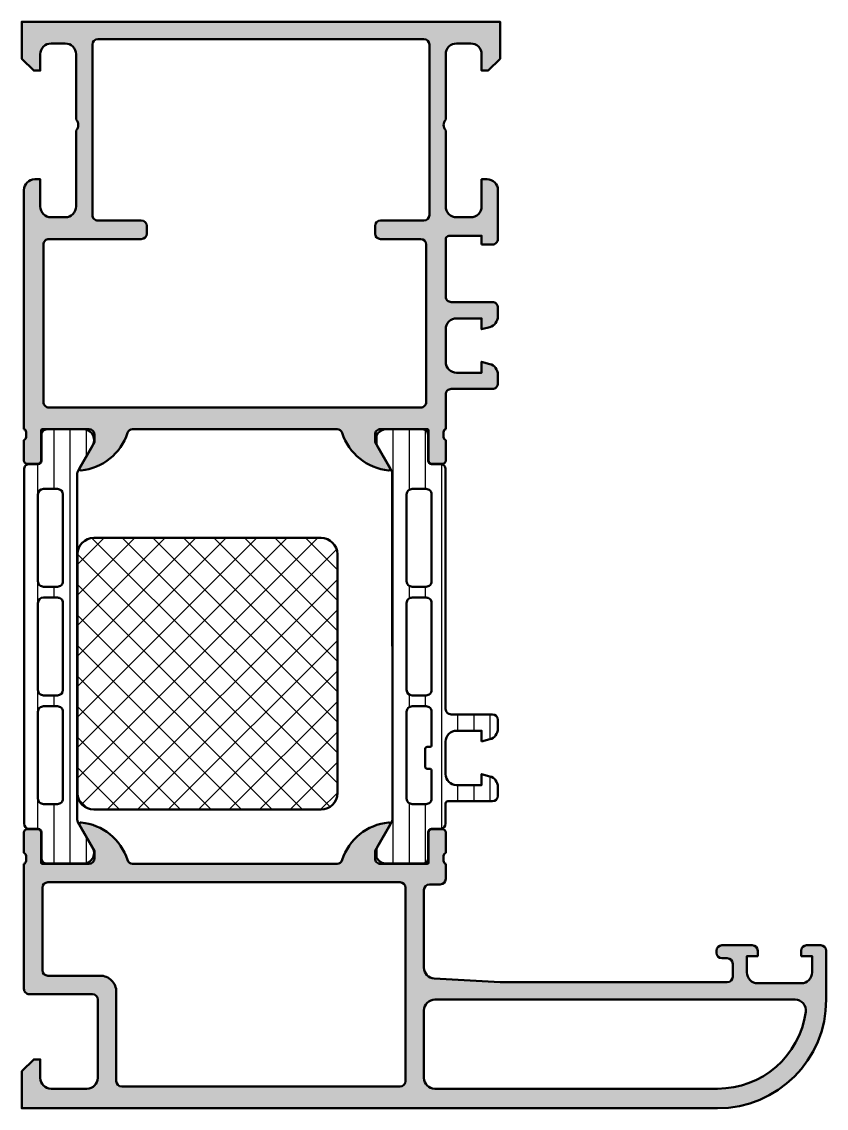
# Model space of a CAD drawing. Extents: x 0 to 74, y 0 to 100.
import ezdxf

# ---------------------------------------------------------------- set-up
doc = ezdxf.new("R2010")
doc.units = 0
for name, color, linetype, lineweight in [('0S-Alu contour', 7, 'Continuous', 50), ('0S-Alu hatch', 252, 'Continuous', 25), ('0S-Plastic contour', 254, 'Continuous', 50), ('0S-Plastic hatch', 253, 'Continuous', 25), ('0S-PT contour', 91, 'Continuous', 50), ('0S-PT hatch', 103, 'Continuous', 25)]:
    doc.layers.add(name, color=color, linetype=linetype, lineweight=lineweight)
pattern_1 = [(90, (0, 0), (-1.4859, 0), [])]

# ---------------------------------------------------------------- blocks, each defined once
blk = doc.blocks.new('438730__B89E2FC7_F2B4_4885_AB4C_24D28E5018E4_')
at = {"layer": '0S-Alu hatch'}
h = blk.add_hatch(color=256, dxfattribs=at)
edge = h.paths.add_edge_path()
edge.add_line((0, 3.400000000000005), (0, 0))
edge.add_line((0, 0), (64, 0))
edge.add_arc((63.99999999999998, 10.00000000000002), 10.00000000000002, 270.0000000000001, 360)
edge.add_line((74.00000000000001, 10.00000000000002), (74.00000000000001, 14.50000000000001))
edge.add_arc((73.50000000000001, 14.5), 0.5, 0, 90)
edge.add_line((73.50000000000001, 15), (72.2, 15))
edge.add_arc((72.2, 14.5), 0.5000000000000018, 90, 180)
edge.add_line((71.7, 14.5), (71.7, 14))
edge.add_line((71.7, 14), (72.7, 14))
edge.add_line((72.7, 14), (72.7, 12.5))
edge.add_ellipse((71.7, 12.5), major_axis=(-1, 0), ratio=1, start_angle=90, end_angle=180, ccw=False)
edge.add_line((71.7, 11.5), (67.7, 11.5))
edge.add_ellipse((67.7, 12.5), major_axis=(-1, 0), ratio=1, start_angle=0, end_angle=90, ccw=False)
edge.add_line((66.7, 12.5), (66.7, 14))
edge.add_line((66.7, 14), (67.7, 14))
edge.add_line((67.7, 14), (67.7, 14.5))
edge.add_arc((67.19999999999997, 14.49999999999999), 0.5000000000000142, 0, 90)
edge.add_line((67.19999999999997, 15.00000000000001), (64.39999999999999, 14.99999999999999))
edge.add_arc((64.40000000000002, 14.5), 0.4999999999999947, 90.00000000000325, 180)
edge.add_line((63.90000000000003, 14.49999999999998), (63.90000000000001, 14.29999999999999))
edge.add_arc((64.4, 14.29999999999999), 0.4999999999999929, 180, 270)
edge.add_line((64.4, 13.8), (64.89999999999999, 13.8))
edge.add_ellipse((64.89999999999999, 13.3), major_axis=(-0.5000000000000036, 0), ratio=1, start_angle=180, end_angle=270, ccw=False)
edge.add_line((65.39999999999999, 13.29999999999999), (65.4, 12.09999999999998))
edge.add_ellipse((64.9, 12.09999999999998), major_axis=(-0.4999999999999858, 0), ratio=1, start_angle=90.00000000000159, end_angle=180, ccw=False)
edge.add_line((64.90000000000003, 11.6), (43.99999999999996, 11.6))
edge.add_line((43.99999999999996, 11.6), (37.9429502094615, 11.94611713088791))
edge.add_ellipse((38.00000000000002, 12.94448846531189), major_axis=(-1.000000000000001, 0), ratio=1, start_angle=0, end_angle=86.72951207681558, ccw=False)
edge.add_line((37.00000000000002, 12.94448846531189), (36.99999999999999, 20.1))
edge.add_ellipse((37.5, 20.09999999999999), major_axis=(-0.5000000000000071, 0), ratio=1, start_angle=270, end_angle=360, ccw=False)
edge.add_line((37.5, 20.6), (38.50000000000001, 20.6))
edge.add_arc((38.50000000000001, 21.1), 0.5, 270, 360)
edge.add_line((39.00000000000002, 21.1), (39.00000000000001, 22.50000000000001))
edge.add_ellipse((39.07883644654305, 22.76752059199313), major_axis=(-0.2788950563274344, 0), ratio=1, start_angle=-1.16458937409692, end_angle=73.58012358050792, ccw=False)
edge.add_line((38.799999, 22.7731889999915), (38.799999, 23.22678299999149))
edge.add_ellipse((39.07886709564318, 23.23244365946856), major_axis=(-0.2789255417371578, 0), ratio=1, start_angle=-73.57540544464388, end_angle=1.1628700728883814, ccw=False)
edge.add_line((39, 23.4999869999915), (39, 25.37999800000001))
edge.add_arc((38.7, 25.37999800000001), 0.2999999999999971, 0, 90)
edge.add_line((38.7, 25.67999800000001), (37.72002568095722, 25.67999800000001))
edge.add_arc((37.72002568095722, 25.379998), 0.3000000000000114, 90, 180)
edge.add_line((37.42002568095721, 25.379998), (37.42002568095722, 22.62000000000001))
edge.add_ellipse((37.30002568095722, 22.62000000000001), major_axis=(-0.1199999999999974, 0), ratio=1, start_angle=90, end_angle=180, ccw=False)
edge.add_line((37.30002568095722, 22.50000000000001), (33.00000000000002, 22.5))
edge.add_ellipse((33.00000000000001, 23), major_axis=(-0.5, 0), ratio=1, start_angle=0, end_angle=90.00000000000159, ccw=False)
edge.add_line((32.50000000000001, 22.99999999999999), (32.50000000000002, 23.7))
edge.add_line((32.50000000000002, 23.7), (33.88149545762239, 26.09282032302755))
edge.add_arc((33.76188021535171, 26.16188021535169), 0.1381197846483061, 330.0000000000058, 455.6225775507949)
edge.add_arc((34.23822324117382, 21.3233911381522), 4.999999999999993, 95.6225775507937, 162.2515836439299)
edge.add_ellipse((29.00000000000002, 23.00000000000001), major_axis=(-0.5000000000000095, 0), ratio=1, start_angle=90, end_angle=162.2515836439301, ccw=False)
edge.add_line((29.00000000000002, 22.5), (10.20000000000002, 22.5))
edge.add_ellipse((10.2, 22.99999999999998), major_axis=(-0.4999999999999752, 0), ratio=1, start_angle=17.748416356072596, end_angle=90.00000000000239, ccw=False)
edge.add_arc((4.961776758826195, 21.32339113815216), 5.000000000000031, 17.74841635606993, 84.3774224492062)
edge.add_arc((5.438119784648318, 26.1618802153517), 0.1381197846482987, 84.37742244920547, 209.9999999999993)
edge.add_line((5.318504542377654, 26.09282032302755), (6.700000000000017, 23.7))
edge.add_line((6.700000000000017, 23.7), (6.700000000000017, 23))
edge.add_ellipse((6.200000000000018, 23), major_axis=(-0.4999999999999992, 0), ratio=1, start_angle=90.00000000000028, end_angle=180, ccw=False)
edge.add_line((6.200000000000021, 22.5), (1.899974319042805, 22.50000000000001))
edge.add_ellipse((1.89997431904281, 22.62000000000002), major_axis=(-0.1200000000000045, 0), ratio=1, start_angle=0, end_angle=89.99999999999773, ccw=False)
edge.add_line((1.779974319042806, 22.62000000000002), (1.779974319042807, 25.37999800000001))
edge.add_arc((1.479974319042804, 25.37999800000001), 0.3000000000000038, 0, 89.99999999999996)
edge.add_line((1.479974319042804, 25.67999800000001), (0.5000000000000221, 25.67999800000001))
edge.add_arc((0.5000000000000253, 25.37999800000001), 0.3000000000000043, 90.00000000000063, 180)
edge.add_line((0.200000000000021, 25.379998), (0.2000000000000206, 23.4999869999915))
edge.add_ellipse((0.1211329043568553, 23.23244365946855), major_axis=(-0.2789255417371501, 0), ratio=1, start_angle=178.8371299271145, end_angle=253.5754054446458, ccw=False)
edge.add_line((0.4000010000000242, 23.2267829999915), (0.400001000000021, 22.7731889999915))
edge.add_ellipse((0.1211635534569789, 22.76752059199312), major_axis=(-0.278895056327429, 0), ratio=1, start_angle=106.4198764194914, end_angle=181.1645893740969, ccw=False)
edge.add_line((0.2000000000000171, 22.50000000000001), (0.2000000000000177, 11))
edge.add_arc((0.7000000000000178, 11), 0.5, 180, 270.0000000000003)
edge.add_line((0.7000000000000202, 10.5), (6.499999999999996, 10.5))
edge.add_ellipse((6.499999999999996, 9.999999999999995), major_axis=(-0.5000000000000054, 0), ratio=1, start_angle=180, end_angle=270, ccw=False)
edge.add_line((7.000000000000001, 9.999999999999995), (6.999999999999972, 2.800000000000013))
edge.add_ellipse((5.999999999999971, 2.800000000000012), major_axis=(-1, 0), ratio=1, start_angle=90.00000000000011, end_angle=180, ccw=False)
edge.add_line((5.999999999999972, 1.800000000000011), (2.699999999999989, 1.800000000000011))
edge.add_ellipse((2.699999999999989, 2.800000000000011), major_axis=(-1, 0), ratio=1, start_angle=0, end_angle=90, ccw=False)
edge.add_line((1.699999999999989, 2.800000000000011), (1.699999999999987, 4.5))
edge.add_line((1.699999999999987, 4.5), (1.099999999999994, 4.5))
edge.add_line((1.099999999999994, 4.5), (0, 3.400000000000005))
edge = h.paths.add_edge_path()
edge.add_ellipse((34.80000000000001, 20.3), major_axis=(-0.5, 0), ratio=1, start_angle=180, end_angle=270, ccw=False)
edge.add_line((35.30000000000001, 20.29999999999999), (35.30000000000001, 2.500000000000007))
edge.add_ellipse((34.80000000000001, 2.500000000000003), major_axis=(-0.5, 0), ratio=1, start_angle=90, end_angle=180, ccw=False)
edge.add_line((34.80000000000001, 2.000000000000003), (9.200000000000008, 2.000000000000003))
edge.add_ellipse((9.200000000000008, 2.500000000000003), major_axis=(-0.5000000000000006, 0), ratio=1, start_angle=0, end_angle=90, ccw=False)
edge.add_line((8.700000000000008, 2.500000000000003), (8.700000000000006, 10.7))
edge.add_arc((7.200000000000004, 10.69999999999999), 1.500000000000001, 0, 90.00000000000007)
edge.add_line((7.200000000000002, 12.19999999999999), (2.400000000000016, 12.2))
edge.add_ellipse((2.400000000000016, 12.7), major_axis=(-0.5, 0), ratio=1, start_angle=0, end_angle=90, ccw=False)
edge.add_line((1.900000000000016, 12.7), (1.900000000000016, 20.29999999999999))
edge.add_ellipse((2.400000000000019, 20.29999999999999), major_axis=(-0.5000000000000036, 0), ratio=1, start_angle=270, end_angle=360, ccw=False)
edge.add_line((2.400000000000019, 20.79999999999999), (34.80000000000001, 20.8))
edge = h.paths.add_edge_path()
edge.add_line((38.00000000000002, 10), (71.13021738799038, 10))
edge.add_ellipse((71.13021738799038, 9.000000000000004), major_axis=(-0.9999999999999964, 0), ratio=1, start_angle=172.0164438544452, end_angle=270, ccw=False)
edge.add_ellipse((64, 10.00000000000002), major_axis=(-8.200000000000024, 0), ratio=1, start_angle=90, end_angle=172.0164438544447, ccw=False)
edge.add_line((63.99999999999999, 1.799999999999997), (38, 1.799999999999999))
edge.add_ellipse((38, 2.799999999999994), major_axis=(-0.9999999999999948, 0), ratio=1, start_angle=0, end_angle=90, ccw=False)
edge.add_line((37.00000000000001, 2.799999999999995), (37, 9))
edge.add_ellipse((38.00000000000001, 8.999999999999991), major_axis=(-1.000000000000007, 0), ratio=1, start_angle=269.9999999999996, end_angle=360, ccw=False)
at = {"layer": '0S-Alu contour', "color": 7}
for points in [[(5.318504542377654, 26.09282032302755), (6.700000000000017, 23.7), (6.700000000000017, 23)], [(32.50000000000001, 22.99999999999999), (32.50000000000002, 23.7), (33.88149545762239, 26.09282032302755)], [(0.200000000000021, 25.379998), (0.2000000000000206, 23.4999869999915)], [(1.479974319042804, 25.67999800000001), (0.5000000000000221, 25.67999800000001)], [(1.779974319042806, 22.62000000000002), (1.779974319042807, 25.37999800000001)], [(37.42002568095721, 25.379998), (37.42002568095722, 22.62000000000001)], [(38.7, 25.67999800000001), (37.72002568095722, 25.67999800000001)], [(39, 23.4999869999915), (39, 25.37999800000001)], [(0.4000010000000242, 23.2267829999915), (0.400001000000021, 22.7731889999915)], [(38.799999, 22.7731889999915), (38.799999, 23.22678299999149)], [(0.2000000000000171, 22.50000000000001), (0.2000000000000177, 11)], [(6.200000000000021, 22.5), (1.899974319042805, 22.50000000000001)], [(29.00000000000002, 22.5), (10.20000000000002, 22.5)], [(37.30002568095722, 22.50000000000001), (33.00000000000002, 22.5)], [(39.00000000000002, 21.1), (39.00000000000001, 22.50000000000001)], [(1.900000000000016, 12.7), (1.900000000000016, 20.29999999999999)], [(2.400000000000019, 20.79999999999999), (34.80000000000001, 20.8)], [(35.30000000000001, 20.29999999999999), (35.30000000000001, 2.500000000000007)], [(37.00000000000002, 12.94448846531189), (36.99999999999999, 20.1)], [(37.5, 20.6), (38.50000000000001, 20.6)], [(63.90000000000003, 14.49999999999998), (63.90000000000001, 14.29999999999999)], [(67.19999999999997, 15.00000000000001), (64.39999999999999, 14.99999999999999)], [(66.7, 12.5), (66.7, 14), (67.7, 14), (67.7, 14.5)], [(71.7, 14.5), (71.7, 14), (72.7, 14), (72.7, 12.5)], [(73.50000000000001, 15), (72.2, 15)], [(74.00000000000001, 10.00000000000002), (74.00000000000001, 14.50000000000001)], [(64.4, 13.8), (64.89999999999999, 13.8)], [(65.39999999999999, 13.29999999999999), (65.4, 12.09999999999998)], [(7.200000000000002, 12.19999999999999), (2.400000000000016, 12.2)], [(64.90000000000003, 11.6), (43.99999999999996, 11.6), (37.9429502094615, 11.94611713088791)], [(71.7, 11.5), (67.7, 11.5)], [(0.7000000000000202, 10.5), (6.499999999999996, 10.5)], [(8.700000000000008, 2.500000000000003), (8.700000000000006, 10.7)], [(7.000000000000001, 9.999999999999995), (6.999999999999972, 2.800000000000013)], [(38.00000000000002, 10), (71.13021738799038, 10)], [(37.00000000000001, 2.799999999999995), (37, 9)], [(1.699999999999989, 2.800000000000011), (1.699999999999987, 4.5), (1.099999999999994, 4.5), (0, 3.400000000000005)], [(0, 3.400000000000005), (0, 0), (64, 0)], [(5.999999999999972, 1.800000000000011), (2.699999999999989, 1.800000000000011)], [(34.80000000000001, 2.000000000000003), (9.200000000000008, 2.000000000000003)], [(63.99999999999999, 1.799999999999997), (38, 1.799999999999999)]]:
    blk.add_lwpolyline(points, dxfattribs=at)
for centre, radius, start, end in [((5.438119784648318, 26.1618802153517), 0.1381197846482987, 84.37742244920547, 209.9999999999993), ((4.961776758826195, 21.32339113815216), 5.000000000000031, 17.74841635606993, 84.3774224492062), ((34.23822324117382, 21.3233911381522), 4.999999999999993, 95.6225775507937, 162.2515836439299), ((33.76188021535171, 26.16188021535169), 0.1381197846483061, 330.0000000000058, 95.62257755079499), ((0.5000000000000253, 25.37999800000001), 0.3000000000000043, 90.00000000000063, 180), ((1.479974319042804, 25.37999800000001), 0.3000000000000038, 0, 89.99999999999996), ((37.72002568095722, 25.379998), 0.3000000000000114, 90, 180), ((38.7, 25.37999800000001), 0.2999999999999971, 0, 90), ((38.50000000000001, 21.1), 0.5, 270, 0), ((64.40000000000002, 14.5), 0.4999999999999947, 90.00000000000325, 180), ((64.4, 14.29999999999999), 0.4999999999999929, 180, 270), ((67.19999999999997, 14.49999999999999), 0.5000000000000142, 0, 90), ((72.2, 14.5), 0.5000000000000018, 90, 180), ((73.50000000000001, 14.5), 0.5, 0, 90), ((7.200000000000004, 10.69999999999999), 1.500000000000001, 0, 90.00000000000007), ((0.7000000000000178, 11), 0.5, 180, 270.0000000000003), ((63.99999999999998, 10.00000000000002), 10.00000000000002, 270.0000000000001, 0)]:
    blk.add_arc(centre, radius, start, end, dxfattribs=at)
at = {"layer": '0S-Alu contour', "color": 7, "extrusion": (0, 0, -1)}
for centre, radius, start, end in [((-0.1211329043568553, 23.23244365946855), 0.2789255417371501, 106.4245945553542, 181.1628700728856), ((-39.07886709564318, 23.23244365946856), 0.2789255417371578, 358.8371299271116, 73.57540544464395), ((-0.1211635534569789, 22.76752059199312), 0.278895056327429, 178.8354106259031, 253.5801235805086), ((-1.89997431904281, 22.62000000000002), 0.1200000000000045, 270.0000000000023, 0), ((-6.200000000000018, 23), 0.4999999999999992, 180, 269.9999999999997), ((-10.2, 22.99999999999998), 0.4999999999999752, 269.9999999999976, 342.2515836439274), ((-29.00000000000002, 23.00000000000001), 0.5000000000000095, 197.74841635607, 270), ((-33.00000000000001, 23), 0.5, 269.9999999999984, 0), ((-37.30002568095722, 22.62000000000001), 0.1199999999999974, 180, 270), ((-39.07883644654305, 22.76752059199313), 0.2788950563274344, 286.4198764194922, 1.164589374096924), ((-2.400000000000019, 20.29999999999999), 0.5000000000000036, 0, 90), ((-34.80000000000001, 20.3), 0.5, 90, 180), ((-37.5, 20.09999999999999), 0.5000000000000071, 0, 90), ((-64.89999999999999, 13.3), 0.5000000000000036, 90, 180), ((-2.400000000000016, 12.7), 0.5, 270.0000000000001, 0), ((-38.00000000000002, 12.94448846531189), 1.000000000000001, 273.2704879231844, 0), ((-64.9, 12.09999999999998), 0.4999999999999858, 180, 269.9999999999984), ((-67.7, 12.5), 1, 270, 0), ((-71.7, 12.5), 1, 180, 270), ((-6.499999999999996, 9.999999999999995), 0.5000000000000054, 90, 180), ((-38.00000000000001, 8.999999999999991), 1.000000000000007, 0, 90.0000000000004), ((-71.13021738799038, 9.000000000000004), 0.9999999999999964, 90, 187.9835561455549), ((-64, 10.00000000000002), 8.200000000000028, 187.9835561455554, 270.0000000000001), ((-2.699999999999989, 2.800000000000011), 1, 270, 0), ((-5.999999999999971, 2.800000000000012), 1, 180, 269.9999999999999), ((-9.200000000000008, 2.500000000000003), 0.5000000000000006, 270, 0), ((-34.80000000000001, 2.500000000000003), 0.5, 180, 270), ((-38, 2.799999999999994), 0.9999999999999948, 270, 0)]:
    blk.add_arc(centre, radius, start, end, dxfattribs=at)
blk = doc.blocks.new('438010__51337D7D_A5FB_4D8F_877D_07AB656043CF_')
at = {"layer": '0S-Alu hatch'}
h = blk.add_hatch(color=256, dxfattribs=at)
edge = h.paths.add_edge_path()
edge.add_line((42.29999999999995, 79.5), (43.29999999999995, 79.5))
edge.add_arc((43.3, 79.99999999999994), 0.4999999999999432, 269.9999999999935, 360)
edge.add_line((43.79999999999995, 79.99999999999994), (43.79999999999995, 84.49999999999993))
edge.add_arc((42.79999999999989, 84.49999999999993), 1.000000000000056, 0, 89.99999999999675)
edge.add_line((42.79999999999995, 85.5), (42.29999999999995, 85.5))
edge.add_line((42.29999999999995, 85.5), (42.29999999999995, 82.99999999999989))
edge.add_ellipse((41.30000000000001, 82.99999999999994), major_axis=(-0.999999999999943, 0), ratio=1, start_angle=89.9999999999967, end_angle=180, ccw=False)
edge.add_line((41.29999999999995, 82), (40, 81.99999999999989))
edge.add_ellipse((40.00000000000011, 83), major_axis=(-1.000000000000113, 0), ratio=1, start_angle=0, end_angle=89.99999999999352, ccw=False)
edge.add_line((39, 83), (39, 90))
edge.add_ellipse((39.52500000000004, 90.49999999999989), major_axis=(-0.7249999999999464, 0), ratio=1, start_angle=-43.602818972720684, end_angle=43.602818972695275, ccw=False)
edge.add_line((39.00000000000023, 91), (39, 97))
edge.add_ellipse((39.99999999999989, 97.00000000000011), major_axis=(-0.9999999999998863, 0), ratio=1, start_angle=270.0000000000065, end_angle=360, ccw=False)
edge.add_line((39.99999999999977, 98), (41.29999999999995, 98))
edge.add_ellipse((41.29999999999995, 97), major_axis=(-1, 0), ratio=1, start_angle=180, end_angle=270, ccw=False)
edge.add_line((42.29999999999995, 97), (42.29999999999995, 95.50000000000011))
edge.add_line((42.29999999999995, 95.50000000000011), (42.90000000000032, 95.5))
edge.add_line((42.90000000000032, 95.5), (44, 96.5999999999998))
edge.add_line((44, 96.5999999999998), (44, 100))
edge.add_line((44, 100), (0, 100))
edge.add_line((0, 100), (0, 96.5999999999998))
edge.add_line((0, 96.5999999999998), (1.099999999999909, 95.5))
edge.add_line((1.099999999999909, 95.5), (1.700000000000045, 95.5))
edge.add_line((1.700000000000045, 95.5), (1.700000000000045, 96.99999999999989))
edge.add_ellipse((2.700000000000102, 96.99999999999994), major_axis=(-1.000000000000056, 0), ratio=1, start_angle=270.00000000000324, end_angle=360, ccw=False)
edge.add_line((2.700000000000045, 98), (4.000000000000227, 98))
edge.add_ellipse((4.000000000000056, 97.00000000000006), major_axis=(-0.999999999999943, 0), ratio=1, start_angle=180, end_angle=269.9999999999902, ccw=False)
edge.add_line((5, 97.00000000000006), (5, 91))
edge.add_ellipse((4.474999999999965, 90.50000000000011), major_axis=(-0.7249999999999467, 0), ratio=1, start_angle=136.3971810272801, end_angle=223.6028189726952, ccw=False)
edge.add_line((4.999999999999783, 90), (5, 82.99999999999977))
edge.add_ellipse((4, 83), major_axis=(-1, 0), ratio=1, start_angle=89.99999999998698, end_angle=180, ccw=False)
edge.add_line((3.999999999999772, 82), (2.700000000000045, 82))
edge.add_ellipse((2.700000000000045, 83), major_axis=(-1, 0), ratio=1, start_angle=0, end_angle=90, ccw=False)
edge.add_line((1.700000000000045, 83), (1.700000000000045, 85.5))
edge.add_line((1.700000000000045, 85.5), (1.200000000000045, 85.5))
edge.add_arc((1.200000000000159, 84.49999999999989), 1.000000000000113, 90.00000000000651, 180)
edge.add_line((0.2000000000000455, 84.49999999999989), (0.2000000000000455, 62.49999999999989))
edge.add_ellipse((0.1211635534573209, 62.23247940800757), major_axis=(-0.278895056326581, 0), ratio=1, start_angle=178.835410625926, end_angle=253.5801235805245, ccw=False)
edge.add_line((0.4000009999995174, 62.22681100000932), (0.4000009999999748, 61.77321700000823))
edge.add_ellipse((0.1211329043568533, 61.76755634053133), major_axis=(-0.2789255417370998, 0), ratio=1, start_angle=106.4245945553142, end_angle=181.1628700728549, ccw=False)
edge.add_line((0.1999999999998174, 61.50001300000838), (0.1999999999998181, 59.620002))
edge.add_arc((0.4999999999998864, 59.62000200000011), 0.3000000000000682, 180, 270.0000000000216)
edge.add_line((0.4999999999999998, 59.32000200000004), (1.479974319042639, 59.32000199999993))
edge.add_arc((1.479974319042582, 59.62000199999994), 0.3000000000000114, 270.0000000000108, 360)
edge.add_line((1.779974319042594, 59.62000199999994), (1.779974319042594, 62.37999999999977))
edge.add_ellipse((1.899974319042883, 62.37999999999971), major_axis=(-0.1200000000002888, 0), ratio=1, start_angle=269.99999999997283, end_angle=360, ccw=False)
edge.add_line((1.899974319042939, 62.5), (6.200000000000045, 62.5))
edge.add_ellipse((6.200000000000045, 62), major_axis=(-0.5, 0), ratio=1, start_angle=180, end_angle=270, ccw=False)
edge.add_line((6.700000000000045, 62), (6.699999999999818, 61.3000000000003))
edge.add_line((6.699999999999818, 61.3000000000003), (5.31850454237724, 58.90717967697253))
edge.add_arc((5.438119784648113, 58.83811978464837), 0.138119784648484, 150.0000000000415, 275.6225775509159)
edge.add_arc((4.961776758824557, 63.67660886184133), 4.999999999993801, 275.6225775508209, 342.2515836439574)
edge.add_ellipse((10.19999999999839, 61.99999999999373), major_axis=(-0.5000000000061621, 0), ratio=1, start_angle=269.99999999975796, end_angle=342.2515836436778, ccw=False)
edge.add_line((10.2000000000005, 62.49999999999989), (28.99999999999977, 62.50000000000023))
edge.add_ellipse((28.99999999999939, 61.99999999999797), major_axis=(-0.5000000000022525, 0), ratio=1, start_angle=197.7484163560365, end_angle=269.99999999995606, ccw=False)
edge.add_arc((34.23822324117371, 63.67660886184594), 4.999999999998284, 197.7484163560733, 264.3774224492099)
edge.add_arc((33.76188021535182, 58.8381197846483), 0.1381197846484754, 264.3774224493185, 390.000000000052)
edge.add_line((33.88149545762258, 58.90717967697265), (32.50000000000023, 61.30000000000006))
edge.add_line((32.50000000000023, 61.30000000000006), (32.5, 62))
edge.add_ellipse((33.00000000000011, 61.99999999999988), major_axis=(-0.5000000000001137, 0), ratio=1, start_angle=269.999999999987, end_angle=360, ccw=False)
edge.add_line((33.00000000000023, 62.5), (37.30002568095711, 62.49999999999989))
edge.add_ellipse((37.30002568095716, 62.37999999999982), major_axis=(-0.1200000000000614, 0), ratio=1, start_angle=180, end_angle=270.00000000002717, ccw=False)
edge.add_line((37.42002568095723, 62.37999999999982), (37.42002568095723, 59.62000199999988))
edge.add_arc((37.72002568095718, 59.62000199999988), 0.2999999999999545, 180, 270)
edge.add_line((37.72002568095718, 59.32000199999993), (38.7000000000005, 59.32000199999982))
edge.add_arc((38.70000000000016, 59.62000199999988), 0.3000000000000682, 270.0000000000652, 360)
edge.add_line((39.00000000000023, 59.62000199999988), (38.99999999999977, 61.50001300000849))
edge.add_ellipse((39.07886709564274, 61.76755634053098), major_axis=(-0.2789255417366519, 0), ratio=1, start_angle=-1.1628700728821855, end_angle=73.57540544465758, ccw=False)
edge.add_line((38.79999900000007, 61.773217000008), (38.79999900000007, 62.22681100000875))
edge.add_ellipse((39.07883644654321, 62.232479408007), major_axis=(-0.2788950563275205, 0), ratio=1, start_angle=-73.58012358052662, end_angle=1.1645893740716247, ccw=False)
edge.add_line((39.00000000000023, 62.50000000000023), (39, 65.70000000000016))
edge.add_ellipse((39.50000000000006, 65.69999999999999), major_axis=(-0.500000000000057, 0), ratio=1, start_angle=269.99999999998045, end_angle=360, ccw=False)
edge.add_line((39.50000000000023, 66.20000000000005), (43.29999999999972, 66.20000000000005))
edge.add_arc((43.29999999999984, 66.70000000000014), 0.5000000000001137, 269.999999999987, 360)
edge.add_line((43.79999999999995, 66.70000000000014), (43.79999999999995, 67.5307492233743))
edge.add_arc((42.80000000000014, 67.53074922337439), 0.9999999999998151, 0, 74.99999999999925)
edge.add_line((43.05881904510262, 68.49667504966327), (42.29999999999995, 68.70000000000005))
edge.add_line((42.29999999999995, 68.70000000000005), (42.29999999999995, 67.70000000000005))
edge.add_line((42.29999999999995, 67.70000000000005), (40, 67.70000000000005))
edge.add_ellipse((40, 68.70000000000005), major_axis=(-1, 0), ratio=1, start_angle=0, end_angle=90, ccw=False)
edge.add_line((39, 68.70000000000005), (39, 71.70000000000014))
edge.add_ellipse((39.99999999999995, 71.7000000000001), major_axis=(-0.999999999999943, 0), ratio=1, start_angle=269.99999999999676, end_angle=360, ccw=False)
edge.add_line((40, 72.70000000000005), (42.29999999999995, 72.70000000000005))
edge.add_line((42.29999999999995, 72.70000000000005), (42.29999999999995, 71.69999999999982))
edge.add_line((42.29999999999995, 71.69999999999982), (43.0588190451026, 71.90332495033647))
edge.add_arc((42.8, 72.86925077662548), 0.9999999999999664, 285.0000000000059, 360)
edge.add_line((43.79999999999997, 72.86925077662548), (43.79999999999995, 73.70000000000016))
edge.add_arc((43.2999999999999, 73.69999999999999), 0.500000000000057, 0, 90.00000000001953)
edge.add_line((43.29999999999972, 74.20000000000005), (39.5, 74.20000000000005))
edge.add_ellipse((39.49999999999994, 74.69999999999997), major_axis=(-0.4999999999999432, 0), ratio=1, start_angle=0, end_angle=90.00000000000648, ccw=False)
edge.add_line((39, 74.69999999999997), (39, 80.00000000000023))
edge.add_ellipse((39.29999999999996, 80), major_axis=(-0.2999999999999545, 0), ratio=1, start_angle=269.9999999999566, end_angle=360, ccw=False)
edge.add_line((39.30000000000018, 80.29999999999995), (42.29999999999972, 80.30000000000005))
edge.add_line((42.29999999999972, 80.30000000000005), (42.29999999999995, 79.5))
edge = h.paths.add_edge_path()
edge.add_line((11.49999999999995, 80.49999999999993), (11.49999999999995, 81.19999999999993))
edge.add_arc((10.99999999999989, 81.19999999999999), 0.500000000000057, 0, 89.99999999999349)
edge.add_line((10.99999999999995, 81.70000000000005), (7.000000000000227, 81.70000000000005))
edge.add_ellipse((7.00000000000017, 82.20000000000022), major_axis=(-0.5000000000001706, 0), ratio=1, start_angle=0, end_angle=90.00000000000648, ccw=False)
edge.add_line((6.5, 82.20000000000022), (6.5, 97.89999999999986))
edge.add_ellipse((7, 97.89999999999986), major_axis=(-0.5, 0), ratio=1, start_angle=270, end_angle=360, ccw=False)
edge.add_line((7, 98.39999999999986), (37, 98.39999999999998))
edge.add_ellipse((36.99999999999994, 97.89999999999992), major_axis=(-0.500000000000057, 0), ratio=1, start_angle=180, end_angle=269.9999999999935, ccw=False)
edge.add_line((37.5, 97.89999999999992), (37.5, 82.20000000000005))
edge.add_ellipse((36.99999999999994, 82.19999999999997), major_axis=(-0.500000000000057, 0), ratio=1, start_angle=90.00000000000648, end_angle=180, ccw=False)
edge.add_line((37, 81.69999999999992), (32.99999999999959, 81.69999999999992))
edge.add_arc((32.9999999999997, 81.20000000000005), 0.4999999999998864, 90.00000000001303, 180)
edge.add_line((32.49999999999982, 81.20000000000005), (32.49999999999959, 80.50000000000011))
edge.add_arc((32.99999999999965, 80.50000000000006), 0.500000000000057, 180, 269.9999999999935)
edge.add_line((32.99999999999959, 80), (36.70000000000005, 80))
edge.add_ellipse((36.70000000000005, 79.5), major_axis=(-0.5, 0), ratio=1, start_angle=180, end_angle=270, ccw=False)
edge.add_line((37.20000000000005, 79.5), (37.20000000000005, 64.99999999999989))
edge.add_ellipse((36.70000000000016, 65), major_axis=(-0.4999999999998864, 0), ratio=1, start_angle=89.99999999998698, end_angle=180, ccw=False)
edge.add_line((36.70000000000005, 64.50000000000011), (2.500000000000227, 64.49999999999989))
edge.add_ellipse((2.500000000000113, 65), major_axis=(-0.5000000000001137, 0), ratio=1, start_angle=0, end_angle=90.00000000001302, ccw=False)
edge.add_line((2, 65), (2, 79.49999999999989))
edge.add_ellipse((2.50000000000017, 79.49999999999983), major_axis=(-0.5000000000001706, 0), ratio=1, start_angle=269.9999999999935, end_angle=360, ccw=False)
edge.add_line((2.500000000000227, 80), (10.99999999999995, 79.99999999999989))
edge.add_arc((10.9999999999999, 80.49999999999993), 0.5000000000000427, 270.0000000000055, 360)
at = {"layer": '0S-Alu contour', "color": 7}
for points in [[(42.29999999999995, 97), (42.29999999999995, 95.50000000000011), (42.90000000000032, 95.5), (44, 96.5999999999998), (44, 100), (0, 100), (0, 96.5999999999998), (1.099999999999909, 95.5), (1.700000000000045, 95.5), (1.700000000000045, 96.99999999999989)], [(7, 98.39999999999986), (37, 98.39999999999998)], [(2.700000000000045, 98), (4.000000000000227, 98)], [(6.5, 82.20000000000022), (6.5, 97.89999999999986)], [(37.5, 97.89999999999992), (37.5, 82.20000000000005)], [(39.99999999999977, 98), (41.29999999999995, 98)], [(5, 97.00000000000006), (5, 91)], [(39.00000000000023, 91), (39, 97)], [(4.999999999999783, 90), (5, 82.99999999999977)], [(39, 83), (39, 90)], [(1.700000000000045, 83), (1.700000000000045, 85.5), (1.200000000000045, 85.5)], [(42.79999999999995, 85.5), (42.29999999999995, 85.5), (42.29999999999995, 82.99999999999989)], [(0.2000000000000455, 84.49999999999989), (0.2000000000000455, 62.49999999999989)], [(43.79999999999995, 79.99999999999994), (43.79999999999995, 84.49999999999993)], [(3.999999999999772, 82), (2.700000000000045, 82)], [(10.99999999999995, 81.70000000000005), (7.000000000000227, 81.70000000000005)], [(11.49999999999995, 80.49999999999993), (11.49999999999995, 81.19999999999993)], [(32.49999999999982, 81.20000000000005), (32.49999999999959, 80.50000000000011)], [(37, 81.69999999999992), (32.99999999999959, 81.69999999999992)], [(41.29999999999995, 82), (40, 81.99999999999989)], [(39.30000000000018, 80.29999999999995), (42.29999999999972, 80.30000000000005), (42.29999999999995, 79.5)], [(2, 65), (2, 79.49999999999989)], [(2.500000000000227, 80), (10.99999999999995, 79.99999999999989)], [(32.99999999999959, 80), (36.70000000000005, 80)], [(37.20000000000005, 79.5), (37.20000000000005, 64.99999999999989)], [(39, 74.69999999999997), (39, 80.00000000000023)], [(42.29999999999995, 79.5), (43.29999999999995, 79.5)], [(43.29999999999972, 74.20000000000005), (39.5, 74.20000000000005)], [(43.79999999999997, 72.86925077662548), (43.79999999999995, 73.70000000000016)], [(40, 72.70000000000005), (42.29999999999995, 72.70000000000005), (42.29999999999995, 71.69999999999982), (43.0588190451026, 71.90332495033647)], [(39, 68.70000000000005), (39, 71.70000000000014)], [(43.05881904510262, 68.49667504966327), (42.29999999999995, 68.70000000000005), (42.29999999999995, 67.70000000000005), (40, 67.70000000000005)], [(43.79999999999995, 66.70000000000014), (43.79999999999995, 67.5307492233743)], [(39.50000000000023, 66.20000000000005), (43.29999999999972, 66.20000000000005)], [(39.00000000000023, 62.50000000000023), (39, 65.70000000000016)], [(36.70000000000005, 64.50000000000011), (2.500000000000227, 64.49999999999989)], [(0.4000009999995174, 62.22681100000932), (0.4000009999999748, 61.77321700000823)], [(1.779974319042594, 59.62000199999994), (1.779974319042594, 62.37999999999977)], [(1.899974319042939, 62.5), (6.200000000000045, 62.5)], [(10.2000000000005, 62.49999999999989), (28.99999999999977, 62.50000000000023)], [(33.00000000000023, 62.5), (37.30002568095711, 62.49999999999989)], [(37.42002568095723, 62.37999999999982), (37.42002568095723, 59.62000199999988)], [(38.79999900000007, 61.773217000008), (38.79999900000007, 62.22681100000875)], [(0.1999999999998174, 61.50001300000838), (0.1999999999998181, 59.620002)], [(6.700000000000045, 62), (6.699999999999818, 61.3000000000003), (5.31850454237724, 58.90717967697253)], [(33.88149545762258, 58.90717967697265), (32.50000000000023, 61.30000000000006), (32.5, 62)], [(39.00000000000023, 59.62000199999988), (38.99999999999977, 61.50001300000849)], [(0.4999999999999998, 59.32000200000004), (1.479974319042639, 59.32000199999993)], [(37.72002568095718, 59.32000199999993), (38.7000000000005, 59.32000199999982)]]:
    blk.add_lwpolyline(points, dxfattribs=at)
at = {"layer": '0S-Alu contour', "color": 7, "extrusion": (0, 0, -1)}
for centre, radius, start, end in [((-7, 97.89999999999986), 0.5, 0, 90), ((-36.99999999999994, 97.89999999999992), 0.500000000000057, 90.00000000000651, 180), ((-2.700000000000102, 96.99999999999994), 1.000000000000056, 0, 89.99999999999675), ((-4.000000000000056, 97.00000000000006), 0.999999999999943, 90.00000000000978, 180), ((-39.99999999999989, 97.00000000000011), 0.9999999999998863, 0, 89.99999999999349), ((-41.29999999999995, 97), 1, 90, 180), ((-4.474999999999965, 90.50000000000011), 0.7249999999999469, 136.3971810273048, 223.60281897272), ((-39.52500000000004, 90.49999999999989), 0.7249999999999464, 316.3971810273047, 43.60281897272066), ((-2.700000000000045, 83), 1, 270, 0), ((-4, 83), 1, 180, 270.000000000013), ((-7.00000000000017, 82.20000000000022), 0.5000000000001706, 269.9999999999935, 0), ((-36.99999999999994, 82.19999999999997), 0.500000000000057, 180, 269.9999999999935), ((-40.00000000000011, 83), 1.000000000000113, 270.0000000000065, 0), ((-41.30000000000001, 82.99999999999994), 0.999999999999943, 180, 270.0000000000033), ((-39.29999999999996, 80), 0.2999999999999545, 0, 90.00000000004341), ((-2.50000000000017, 79.49999999999983), 0.5000000000001706, 0, 90.00000000000651), ((-36.70000000000005, 79.5), 0.5, 90, 180), ((-39.49999999999994, 74.69999999999997), 0.4999999999999432, 269.9999999999935, 0), ((-39.99999999999995, 71.7000000000001), 0.999999999999943, 0, 90.00000000000325), ((-40, 68.70000000000005), 1, 270, 0), ((-39.50000000000006, 65.69999999999999), 0.500000000000057, 0, 90.00000000001953), ((-2.500000000000113, 65), 0.5000000000001137, 269.999999999987, 0), ((-36.70000000000016, 65), 0.4999999999998864, 180, 270.000000000013), ((-0.1211635534573209, 62.23247940800757), 0.278895056326581, 106.4198764194755, 181.164589374074), ((-1.899974319042883, 62.37999999999971), 0.1200000000002888, 0, 90.00000000002716), ((-6.200000000000045, 62), 0.5, 90, 180), ((-10.19999999999839, 61.99999999999373), 0.5000000000061621, 17.74841635632219, 90.00000000024203), ((-28.99999999999939, 61.99999999999797), 0.5000000000022525, 90.00000000004395, 162.2515836439635), ((-33.00000000000011, 61.99999999999988), 0.5000000000001137, 0, 90.00000000001303), ((-37.30002568095716, 62.37999999999982), 0.1200000000000614, 89.99999999997284, 180), ((-39.07883644654321, 62.232479408007), 0.2788950563275205, 358.8354106259284, 73.58012358052665), ((-0.1211329043568533, 61.76755634053133), 0.2789255417370998, 178.8371299271451, 253.5754054446858), ((-39.07886709564274, 61.76755634053098), 0.2789255417366519, 286.4245945553424, 1.16287007288215)]:
    blk.add_arc(centre, radius, start, end, dxfattribs=at)
at = {"layer": '0S-Alu contour', "color": 7}
for centre, radius, start, end in [((1.200000000000159, 84.49999999999989), 1.000000000000113, 90.00000000000651, 180), ((42.79999999999989, 84.49999999999993), 1.000000000000056, 0, 89.99999999999675), ((10.99999999999989, 81.19999999999999), 0.500000000000057, 0, 89.99999999999349), ((32.9999999999997, 81.20000000000005), 0.4999999999998864, 90.00000000001303, 180), ((10.9999999999999, 80.49999999999993), 0.5000000000000427, 270.0000000000055, 0), ((32.99999999999965, 80.50000000000006), 0.500000000000057, 180, 269.9999999999935), ((43.3, 79.99999999999994), 0.4999999999999432, 269.9999999999935, 0), ((43.2999999999999, 73.69999999999999), 0.500000000000057, 0, 90.00000000001953), ((42.8, 72.86925077662548), 0.9999999999999664, 285.0000000000059, 0), ((42.80000000000014, 67.53074922337439), 0.9999999999998151, 0, 74.99999999999925), ((43.29999999999984, 66.70000000000014), 0.5000000000001137, 269.999999999987, 0), ((4.961776758824557, 63.67660886184133), 4.999999999993801, 275.6225775508209, 342.2515836439574), ((34.23822324117371, 63.67660886184594), 4.999999999998284, 197.7484163560733, 264.3774224492099), ((0.4999999999998864, 59.62000200000011), 0.3000000000000682, 180, 270.0000000000216), ((1.479974319042582, 59.62000199999994), 0.3000000000000114, 270.0000000000108, 0), ((37.72002568095718, 59.62000199999988), 0.2999999999999545, 180, 270), ((38.70000000000016, 59.62000199999988), 0.3000000000000682, 270.0000000000652, 0), ((5.438119784648113, 58.83811978464837), 0.138119784648484, 150.0000000000415, 275.6225775509159), ((33.76188021535182, 58.8381197846483), 0.1381197846484754, 264.3774224493185, 30.00000000005204)]:
    blk.add_arc(centre, radius, start, end, dxfattribs=at)
blk = doc.blocks.new('439560__9FBBA36D_52F2_481C_B388_DF58B550482D_')
at = {"layer": '0S-PT hatch'}
h = blk.add_hatch(dxfattribs=at)
h.set_pattern_fill('ANSI37', color=256, scale=0.625, angle=90, style=0)
h.set_pattern_definition([(135, (0, 0), (-1.403165018917055, -1.403165018917055), []), (225, (0, 0), (1.403165018917055, -1.403165018917055), [])])
edge = h.paths.add_edge_path()
edge.add_arc((27.53005425003592, 28.99000267523435), 1.500002675236727, 270.0001021862424, 359.999897814315)
edge.add_line((29.03005692527026, 28.99000000001461), (29.03005692527026, 50.99000000000001))
edge.add_arc((27.53005320582811, 50.98999628055786), 1.500003719446763, 0.0001420731681082, 89.99985792812735)
edge.add_line((27.53005692527026, 52.49000000000001), (6.630024500343498, 52.49000000000001))
edge.add_arc((6.630026061669413, 50.98999843867459), 1.500001561326231, 90.00005963819484, 179.9999403579371)
edge.add_line((5.130024500343994, 50.99000000010177), (5.130024500343993, 28.99000000000001))
edge.add_arc((6.630025017742337, 28.99000051739835), 1.500000517398432, 180.0000197662889, 269.999980236827)
edge.add_line((6.630024500343498, 27.49000000000001), (27.53005692527026, 27.49000000000001))
at = {"layer": '0S-PT contour', "color": 7}
for points in [[(27.53005692527026, 52.49000000000001), (6.630024500343498, 52.49000000000001)], [(5.130024500343994, 50.99000000010177), (5.130024500343993, 28.99000000000001)], [(29.03005692527026, 28.99000000001461), (29.03005692527026, 50.99000000000001)], [(6.630024500343498, 27.49000000000001), (27.53005692527026, 27.49000000000001)]]:
    blk.add_lwpolyline(points, dxfattribs=at)
for centre, radius, start, end in [((6.630026061669413, 50.98999843867459), 1.500001561326231, 90.00005963819484, 179.9999403579371), ((27.53005320582811, 50.98999628055786), 1.500003719446763, 0.0001420731681082, 89.99985792812735), ((6.630025017742337, 28.99000051739835), 1.500000517398432, 180.0000197662889, 269.999980236827), ((27.53005425003592, 28.99000267523435), 1.500002675236727, 270.0001021862424, 359.999897814315)]:
    blk.add_arc(centre, radius, start, end, dxfattribs=at)
blk = doc.blocks.new('284637__9F54BFC3_E9CE_443D_883A_9C447941122B___91329499_13D9_4937_BFBA_C72B29EF750E_')
at = {"layer": '0S-Plastic hatch'}
h = blk.add_hatch(dxfattribs=at)
h.set_pattern_fill('ANSI31', color=256, scale=0.4680000000000001, angle=45, style=0)
h.set_pattern_definition(pattern_1)
edge = h.paths.add_edge_path()
edge.add_line((42.29229999949803, 33.75000000000007), (43.0511190446005, 33.95332495033655))
edge.add_arc((42.79229999949794, 34.91925077662572), 1.000000000000101, 285.0000000000001, 360)
edge.add_line((43.79229999949805, 34.91925077662572), (43.79229999949804, 35.75000000000005))
edge.add_arc((43.29229999949808, 35.75000000000005), 0.4999999999999645, 0, 89.9999999999992)
edge.add_line((43.29229999949808, 36.25000000000002), (39.49229999949805, 36.25000000000002))
edge.add_ellipse((39.49229999949802, 36.74999999999999), major_axis=(-0.4999999999999787, 0), ratio=1, start_angle=0, end_angle=90.00000000000239, ccw=False)
edge.add_line((38.99229999949805, 36.74999999999999), (38.99229999949804, 58.79000276475925))
edge.add_arc((38.49229999949809, 58.79000300000003), 0.5000000000000056, 359.9999730553582, 449.9999999999984)
edge.add_line((38.4922999994981, 59.29000300000003), (37.67738399545966, 59.29000300000001))
edge.add_ellipse((37.67738399545967, 59.590003), major_axis=(-0.29999999999999, 0), ratio=1, start_angle=0, end_angle=89.99999999999869, ccw=False)
edge.add_line((37.37738399545968, 59.590003), (37.3777159458567, 61.99000138293635))
edge.add_arc((36.87771996841811, 61.99000402256142), 0.499995977445562, 359.9996975182267, 450.0003024811875)
edge.add_line((36.87771732879302, 62.49000000000002), (33.40117583069349, 62.49000000000001))
edge.add_arc((33.54348647968489, 61.50018192527718), 0.9999960709244591, 98.18160805190244, 212.727016099843)
edge.add_line((32.70223383069357, 60.959547), (34.02070354518015, 58.67589015324982))
edge.add_ellipse((33.58769082844938, 58.42589017895009), major_axis=(-0.5000000000004312, 0), ratio=1, start_angle=180.0000599103377, end_angle=209.9999965993396, ccw=False)
edge.add_line((34.08769082844953, 58.42589070176641), (34.09226017086352, 26.57410929828124))
edge.add_ellipse((33.59226017086348, 26.57410982104975), major_axis=(-0.5000000000003088, 0), ratio=1, start_angle=150.0000034006768, end_angle=179.9999401018306, ccw=False)
edge.add_line((34.02527288759422, 26.3241098467502), (32.70680317310758, 24.04045300000001))
edge.add_arc((33.54805582209893, 23.49981807472286), 0.9999960709244817, 147.2729839001592, 261.8183919480998)
edge.add_line((33.40574517310757, 22.51), (36.88228667120709, 22.50999999999999))
edge.add_arc((36.88228931083216, 23.00999597743858), 0.4999959774455513, 269.9996975188149, 360.0003024817733)
edge.add_line((37.38228528827074, 23.00999861706878), (37.38195333787372, 25.40999699999999))
edge.add_ellipse((37.68195333787374, 25.40999699999999), major_axis=(-0.3000000000000184, 0), ratio=1, start_angle=270.00000000000273, end_angle=360, ccw=False)
edge.add_line((37.68195333787372, 25.70999700000001), (38.49228467120699, 25.70999700000001))
edge.add_arc((38.492284671207, 26.209997), 0.4999999999999894, 269.9999999999992, 359.9999730418352)
edge.add_line((38.99228467120694, 26.20999676474563), (38.99229999949805, 28.04999999999994))
edge.add_ellipse((39.19229999949807, 28.04999999999999), major_axis=(-0.2000000000000242, 0), ratio=1, start_angle=270.00000000001427, end_angle=360, ccw=False)
edge.add_line((39.19229999949802, 28.25000000000001), (43.29229999949805, 28.24999999999996))
edge.add_arc((43.29229999949804, 28.74999999999996), 0.5000000000000036, 270.0000000000017, 360)
edge.add_line((43.79229999949804, 28.74999999999996), (43.79229999949804, 29.58074922337433))
edge.add_arc((42.79229999949806, 29.58074922337435), 0.9999999999999786, 0, 74.99999999999974)
edge.add_line((43.05111904460058, 30.54667504966339), (42.29229999949803, 30.75000000000001))
edge.add_line((42.29229999949803, 30.75000000000001), (42.29229999949803, 29.75000000000002))
edge.add_line((42.29229999949803, 29.75000000000002), (39.99229999949804, 29.75000000000001))
edge.add_ellipse((39.99229999949804, 30.75000000000001), major_axis=(-1, 0), ratio=1, start_angle=0, end_angle=90, ccw=False)
edge.add_line((38.99229999949805, 30.75000000000001), (38.99229999949805, 33.75000000000007))
edge.add_ellipse((39.99229999949797, 33.75000000000002), major_axis=(-0.999999999999929, 0), ratio=1, start_angle=269.99999999999716, end_angle=360, ccw=False)
edge.add_line((39.99229999949803, 34.74999999999995), (42.29229999949803, 34.74999999999999))
edge.add_line((42.29229999949803, 34.74999999999999), (42.29229999949803, 33.75000000000007))
edge = h.paths.add_edge_path()
edge.add_line((35.40666702686995, 38.49687486731582), (35.40666702686995, 46.50058175214915))
edge.add_ellipse((35.90666702686994, 46.50058175214915), major_axis=(-0.4999999999999929, 0), ratio=1, start_angle=269.9999999999992, end_angle=360, ccw=False)
edge.add_line((35.90666702686995, 47.00058175214914), (37.20667770802229, 47.00058175214914))
edge.add_ellipse((37.2066777080223, 46.50058175214915), major_axis=(-0.4999999999999929, 0), ratio=1, start_angle=180, end_angle=270.0000000000008, ccw=False)
edge.add_line((37.70667770802229, 46.50058175214915), (37.70667770802229, 38.49687486732101))
edge.add_ellipse((37.20667770802229, 38.49687486732101), major_axis=(-0.5, 0), ratio=1, start_angle=89.999999998808, end_angle=180, ccw=False)
edge.add_line((37.20667770801189, 37.99687486732101), (35.90666702685954, 37.99687486732101))
edge.add_ellipse((35.90666702686996, 38.49687486732103), major_axis=(-0.5000000000000142, 0), ratio=1, start_angle=0, end_angle=89.9999999988064, ccw=False)
edge = h.paths.add_edge_path()
edge.add_line((37.20666113313784, 48.00058175214914), (35.90666702686995, 48.00058175214914))
edge.add_ellipse((35.90666338751327, 48.50057811279246), major_axis=(-0.4999963606565677, 0), ratio=1, start_angle=-0.000417042864683026, end_angle=90.00041704259098, ccw=False)
edge.add_line((35.40666702686995, 48.50058175215153), (35.40666702686995, 56.50056344125825))
edge.add_ellipse((35.90668228565898, 56.50056344125825), major_axis=(-0.500015258789027, 0), ratio=1, start_angle=269.9999999999992, end_angle=360, ccw=False)
edge.add_line((35.90668228565898, 57.00057870004728), (37.20669296681138, 57.00057870004727))
edge.add_ellipse((37.20669296681139, 56.50059395883637), major_axis=(-0.499984741210902, 0), ratio=1, start_angle=180, end_angle=270.0000000000008, ccw=False)
edge.add_line((37.70667770802229, 56.50059395883637), (37.70667770802229, 48.500581752144))
edge.add_ellipse((37.20667770593465, 48.50058175396212), major_axis=(-0.5000000020876385, 0), ratio=1, start_angle=89.99810089738298, end_angle=180, ccw=False)
edge = h.paths.add_edge_path()
edge.add_line((37.50667770803269, 33.25000000000005), (37.3066777080327, 33.25000000000005))
edge.add_arc((37.3066777080327, 33.05000000000003), 0.2000000000000099, 90.00000000000205, 180)
edge.add_line((37.10667770803269, 33.05000000000003), (37.10667770803269, 31.45000000000004))
edge.add_arc((37.3066777080327, 31.45000000000004), 0.2000000000000028, 180, 270)
edge.add_line((37.3066777080327, 31.25000000000004), (37.50667770803269, 31.25000000000004))
edge.add_ellipse((37.50667770803269, 31.05000000000004), major_axis=(-0.2000000000000028, 0), ratio=1, start_angle=180, end_angle=270, ccw=False)
edge.add_line((37.7066777080327, 31.05000000000004), (37.7066777080327, 28.49687791942815))
edge.add_ellipse((37.20667770594506, 28.49687792124626), major_axis=(-0.5000000020876314, 0), ratio=1, start_angle=89.99810089738543, end_angle=180, ccw=False)
edge.add_line((37.20666113314827, 27.99687791943329), (35.90666702688035, 27.99687791943329))
edge.add_ellipse((35.90666338752372, 28.49687428007666), major_axis=(-0.4999963606566175, 0), ratio=1, start_angle=-0.000417042864683026, end_angle=90.0004170425853, ccw=False)
edge.add_line((35.40666702688035, 28.49687791943573), (35.40666702688035, 36.496874867321))
edge.add_ellipse((35.90666338752359, 36.49687850667779), major_axis=(-0.4999963606564825, 0), ratio=1, start_angle=-90.00041704259752, end_angle=0.00041704286462618256, ccw=False)
edge.add_line((35.90666702688032, 36.99687486732103), (37.20666113319306, 36.99687486732102))
edge.add_ellipse((37.20667770587537, 36.49687486543835), major_axis=(-0.500000002157322, 0), ratio=1, start_angle=180, end_angle=270.0018990894956, ccw=False)
edge.add_line((37.7066777080327, 36.49687486543835), (37.7066777080327, 33.45000000000004))
edge.add_ellipse((37.5066777080327, 33.45000000000004), major_axis=(-0.1999999999999957, 0), ratio=1, start_angle=89.9999999999979, end_angle=180, ccw=False)
at = {"layer": '0S-Alu contour', "color": 7}
for points in [[(35.40666702686995, 48.50058175215153), (35.40666702686995, 56.50056344125825)], [(35.90668228565898, 57.00057870004728), (37.20669296681138, 57.00057870004727)], [(37.70667770802229, 56.50059395883637), (37.70667770802229, 48.500581752144)], [(37.20666113313784, 48.00058175214914), (35.90666702686995, 48.00058175214914)], [(35.40666702686995, 38.49687486731582), (35.40666702686995, 46.50058175214915)], [(35.90666702686995, 47.00058175214914), (37.20667770802229, 47.00058175214914)], [(37.70667770802229, 46.50058175214915), (37.70667770802229, 38.49687486732101)], [(37.20667770801189, 37.99687486732101), (35.90666702685954, 37.99687486732101)], [(35.40666702688035, 28.49687791943573), (35.40666702688035, 36.496874867321)], [(35.90666702688032, 36.99687486732103), (37.20666113319306, 36.99687486732102)], [(37.7066777080327, 36.49687486543835), (37.7066777080327, 33.45000000000004)], [(37.10667770803269, 33.05000000000003), (37.10667770803269, 31.45000000000004)], [(37.50667770803269, 33.25000000000005), (37.3066777080327, 33.25000000000005)], [(37.3066777080327, 31.25000000000004), (37.50667770803269, 31.25000000000004)], [(37.7066777080327, 31.05000000000004), (37.7066777080327, 28.49687791942815)], [(37.20666113314827, 27.99687791943329), (35.90666702688035, 27.99687791943329)]]:
    blk.add_lwpolyline(points, dxfattribs=at)
at = {"layer": '0S-Alu contour', "color": 7, "extrusion": (0, 0, -1)}
for centre, radius, start, end in [((-35.90668228565898, 56.50056344125825), 0.500015258789027, 0, 90.00000000000081), ((-37.20669296681139, 56.50059395883637), 0.499984741210902, 89.9999999999992, 180), ((-35.90666338751327, 48.50057811279246), 0.4999963606565677, 269.999582957409, 0.0004170428646345), ((-37.20667770593465, 48.50058175396212), 0.5000000020876385, 180, 270.0018991026171), ((-35.90666702686994, 46.50058175214915), 0.4999999999999929, 0, 90.00000000000081), ((-37.2066777080223, 46.50058175214915), 0.4999999999999929, 89.9999999999992, 180), ((-35.90666702686996, 38.49687486732103), 0.5000000000000142, 270.0000000011936, 0), ((-37.20667770802229, 38.49687486732101), 0.5, 180, 270.000000001192), ((-35.90666338752359, 36.49687850667779), 0.4999963606564825, 359.9995829571354, 90.00041704259755), ((-37.20667770587537, 36.49687486543835), 0.500000002157322, 89.9981009105044, 180), ((-37.5066777080327, 33.45000000000004), 0.1999999999999957, 180, 270.0000000000021), ((-37.50667770803269, 31.05000000000004), 0.2000000000000028, 90, 180), ((-35.90666338752372, 28.49687428007666), 0.4999963606566175, 269.9995829574147, 0.0004170428646345), ((-37.20667770594506, 28.49687792124626), 0.5000000020876314, 180, 270.0018991026146)]:
    blk.add_arc(centre, radius, start, end, dxfattribs=at)
at = {"layer": '0S-Alu contour', "color": 7}
for centre, radius, start, end in [((37.3066777080327, 33.05000000000003), 0.2000000000000099, 90.00000000000205, 180), ((37.3066777080327, 31.45000000000004), 0.2000000000000028, 180, 270)]:
    blk.add_arc(centre, radius, start, end, dxfattribs=at)
at = {"layer": '0S-Plastic contour', "color": 7}
for points in [[(36.87771732879302, 62.49000000000002), (33.40117583069349, 62.49000000000001)], [(37.37738399545968, 59.590003), (37.3777159458567, 61.99000138293635)], [(32.70223383069357, 60.959547), (34.02070354518015, 58.67589015324982)], [(38.4922999994981, 59.29000300000003), (37.67738399545966, 59.29000300000001)], [(34.08769082844953, 58.42589070176641), (34.09226017086352, 26.57410929828124)], [(38.99229999949805, 36.74999999999999), (38.99229999949804, 58.79000276475925)], [(43.29229999949808, 36.25000000000002), (39.49229999949805, 36.25000000000002)], [(43.79229999949805, 34.91925077662572), (43.79229999949804, 35.75000000000005)], [(39.99229999949803, 34.74999999999995), (42.29229999949803, 34.74999999999999), (42.29229999949803, 33.75000000000007)], [(38.99229999949805, 30.75000000000001), (38.99229999949805, 33.75000000000007)], [(42.29229999949803, 33.75000000000007), (43.0511190446005, 33.95332495033655)], [(43.05111904460058, 30.54667504966339), (42.29229999949803, 30.75000000000001), (42.29229999949803, 29.75000000000002), (39.99229999949804, 29.75000000000001)], [(43.79229999949804, 28.74999999999996), (43.79229999949804, 29.58074922337433)], [(38.99228467120694, 26.20999676474563), (38.99229999949805, 28.04999999999994)], [(39.19229999949802, 28.25000000000001), (43.29229999949805, 28.24999999999996)], [(34.02527288759422, 26.3241098467502), (32.70680317310758, 24.04045300000001)], [(37.38228528827074, 23.00999861706878), (37.38195333787372, 25.40999699999999)], [(37.68195333787372, 25.70999700000001), (38.49228467120699, 25.70999700000001)], [(33.40574517310757, 22.51), (36.88228667120709, 22.50999999999999)]]:
    blk.add_lwpolyline(points, dxfattribs=at)
for centre, radius, start, end in [((33.54348647968489, 61.50018192527718), 0.9999960709244591, 98.18160805190244, 212.727016099843), ((36.87771996841811, 61.99000402256142), 0.499995977445562, 359.9996975182267, 90.0003024811875), ((38.49229999949809, 58.79000300000003), 0.5000000000000056, 359.9999730553582, 89.99999999999837), ((43.29229999949808, 35.75000000000005), 0.4999999999999645, 0, 89.9999999999992), ((42.79229999949794, 34.91925077662572), 1.000000000000101, 285.0000000000001, 0), ((42.79229999949806, 29.58074922337435), 0.9999999999999786, 0, 74.99999999999974), ((43.29229999949804, 28.74999999999996), 0.5000000000000036, 270.0000000000017, 0), ((38.492284671207, 26.209997), 0.4999999999999894, 269.9999999999992, 359.9999730418352), ((33.54805582209893, 23.49981807472286), 0.9999960709244817, 147.2729839001592, 261.8183919480998), ((36.88228931083216, 23.00999597743858), 0.4999959774455513, 269.9996975188149, 0.0003024817733149)]:
    blk.add_arc(centre, radius, start, end, dxfattribs=at)
at = {"layer": '0S-Plastic contour', "color": 7, "extrusion": (0, 0, -1)}
for centre, radius, start, end in [((-37.67738399545967, 59.590003), 0.29999999999999, 270.0000000000013, 0), ((-33.58769082844938, 58.42589017895009), 0.5000000000004312, 150.0000034006604, 179.9999400896623), ((-39.49229999949802, 36.74999999999999), 0.4999999999999787, 269.9999999999976, 0), ((-39.99229999949797, 33.75000000000002), 0.999999999999929, 0, 90.00000000000286), ((-39.99229999949804, 30.75000000000001), 1, 270, 0), ((-39.19229999949807, 28.04999999999999), 0.2000000000000242, 0, 89.99999999998575), ((-33.59226017086348, 26.57410982104975), 0.5000000000003088, 180.0000598981694, 209.9999965993232), ((-37.68195333787374, 25.40999699999999), 0.3000000000000185, 0, 89.99999999999729)]:
    blk.add_arc(centre, radius, start, end, dxfattribs=at)
blk = doc.blocks.new('284637__C1E33B85_3BA7_4205_BDA7_BD53D255E254___72D3C637_8FFF_4655_A7D3_88360BDB3286_')
at = {"layer": '0S-Plastic hatch'}
h = blk.add_hatch(dxfattribs=at)
h.set_pattern_fill('ANSI31', color=256, scale=0.4680000000000001, angle=45, style=0)
h.set_pattern_definition(pattern_1)
edge = h.paths.add_edge_path()
edge.add_ellipse((1.52261600454036, 59.590003), major_axis=(-0.2999999999999898, 0), ratio=1, start_angle=90.00000000000131, end_angle=180, ccw=False)
edge.add_line((1.522616004540367, 59.29000300000001), (0.7077000005019237, 59.29000300000001))
edge.add_arc((0.707700000501929, 58.79000300000002), 0.4999999999999929, 90.00000000000063, 180.0000269581648)
edge.add_line((0.2077000005019914, 58.79000276475925), (0.2077153287930831, 26.20999676475924))
edge.add_arc((0.7077153287930278, 26.20999700000001), 0.5, 180.0000269446418, 269.9999999999999)
edge.add_line((0.7077153287930268, 25.70999700000001), (1.518046662126295, 25.70999700000001))
edge.add_ellipse((1.518046662126287, 25.40999699999999), major_axis=(-0.3000000000000184, 0), ratio=1, start_angle=180, end_angle=269.9999999999985, ccw=False)
edge.add_line((1.818046662126306, 25.40999699999999), (1.81771471172928, 23.00999861706366))
edge.add_arc((2.317710689167866, 23.00999597743858), 0.4999959774455535, 179.9996975182267, 270.0003024811852)
edge.add_line((2.317713328792934, 22.50999999999999), (5.794254826892456, 22.51))
edge.add_arc((5.651944177901095, 23.49981807472285), 0.9999960709244785, 278.1816080519001, 392.7270160998408)
edge.add_line((6.493196826892442, 24.04045300000001), (5.174727112405806, 26.32410984675019))
edge.add_ellipse((5.607739829136569, 26.57410982104976), major_axis=(-0.5000000000003383, 0), ratio=1, start_angle=5.991033771124421e-05, end_angle=29.999996599323197, ccw=False)
edge.add_line((5.107739829136504, 26.57410929823343), (5.112309171550493, 58.42589070171882))
edge.add_ellipse((5.612309171550507, 58.42589017895013), major_axis=(-0.5000000000002875, 0), ratio=1, start_angle=330.0000034006565, end_angle=359.9999401018306, ccw=False)
edge.add_line((5.179296454819877, 58.67589015324982), (6.497766169306459, 60.959547))
edge.add_arc((5.65651352031514, 61.50018192527717), 0.9999960709244682, 327.2729839001571, 441.818391948098)
edge.add_line((5.798824169306532, 62.49000000000001), (2.322282671207004, 62.49000000000002))
edge.add_arc((2.322280031581919, 61.99000402256142), 0.499995977445562, 89.9996975188128, 180.0003024817733)
edge.add_line((1.822284054143325, 61.99000138293122), (1.82261600454035, 59.59000300000001))
edge = h.paths.add_edge_path()
edge.add_ellipse((1.993322291977734, 46.50058175214915), major_axis=(-0.5, 0), ratio=1, start_angle=270, end_angle=360, ccw=False)
edge.add_line((1.993322291977734, 47.00058175214914), (3.293332973130078, 47.00058175214914))
edge.add_ellipse((3.293332973130085, 46.50058175214915), major_axis=(-0.4999999999999929, 0), ratio=1, start_angle=180, end_angle=270.0000000000008, ccw=False)
edge.add_line((3.793332973130078, 46.50058175214396), (3.793332973130078, 38.49687486731582))
edge.add_ellipse((3.293332973130067, 38.49687486732103), major_axis=(-0.5000000000000107, 0), ratio=1, start_angle=90.00000000119331, end_angle=180, ccw=False)
edge.add_line((3.29333297314048, 37.99687486732101), (1.993322291988136, 37.99687486732101))
edge.add_ellipse((1.99332229197773, 38.49687486732101), major_axis=(-0.5, 0), ratio=1, start_angle=0, end_angle=90.0000000011924, ccw=False)
edge.add_line((1.49332229197773, 38.49687486731581), (1.493322291977734, 46.50058175214915))
edge = h.paths.add_edge_path()
edge.add_ellipse((1.993322294065374, 48.50058175396212), major_axis=(-0.500000002087643, 0), ratio=1, start_angle=0, end_angle=90.00189910261679, ccw=False)
edge.add_line((1.493322291977732, 48.500581752144), (1.493322291977734, 56.50059395883636))
edge.add_ellipse((1.993307033188643, 56.50059395883636), major_axis=(-0.4999847412109091, 0), ratio=1, start_angle=270, end_angle=360, ccw=False)
edge.add_line((1.993307033188643, 57.00057870004727), (3.293317714341044, 57.00057870004728))
edge.add_ellipse((3.293317714341037, 56.50056344125824), major_axis=(-0.5000152587890412, 0), ratio=1, start_angle=180, end_angle=269.9999999999992, ccw=False)
edge.add_line((3.793332973130078, 56.50056344125303), (3.793332973130078, 48.50058175215153))
edge.add_ellipse((3.293336612486755, 48.50057811279246), major_axis=(-0.4999963606565677, 0), ratio=1, start_angle=89.9995829574089, end_angle=180.0004170428646, ccw=False)
edge.add_line((3.293332973130078, 48.00058175214914), (1.993338866862189, 48.00058175214914))
edge = h.paths.add_edge_path()
edge.add_ellipse((3.293336612476302, 28.49687428007666), major_axis=(-0.4999963606566175, 0), ratio=1, start_angle=89.99958295741482, end_angle=180.0004170428646, ccw=False)
edge.add_line((3.293332973119675, 27.99687791943329), (1.993338866851787, 27.99687791943329))
edge.add_ellipse((1.993322294054966, 28.49687792124626), major_axis=(-0.5000000020876358, 0), ratio=1, start_angle=0, end_angle=90.00189910261747, ccw=False)
edge.add_line((1.49332229196733, 28.49687791942815), (1.493322291967331, 36.49687486731581))
edge.add_ellipse((1.993322294124646, 36.49687486543835), major_axis=(-0.5000000021573144, 0), ratio=1, start_angle=269.9981009105036, end_angle=360, ccw=False)
edge.add_line((1.993338866806966, 36.99687486732101), (3.293332973119704, 36.99687486732103))
edge.add_ellipse((3.293336612476416, 36.49687850667777), major_axis=(-0.4999963606565038, 0), ratio=1, start_angle=179.9995829571355, end_angle=270.000417042595, ccw=False)
edge.add_line((3.793332973119674, 36.496874867321), (3.793332973119674, 28.49687791943573))
at = {"layer": '0S-Alu contour', "color": 7}
for points in [[(1.493322291977732, 48.500581752144), (1.493322291977734, 56.50059395883636)], [(1.993307033188643, 57.00057870004727), (3.293317714341044, 57.00057870004728)], [(3.793332973130078, 56.50056344125303), (3.793332973130078, 48.50058175215153)], [(3.293332973130078, 48.00058175214914), (1.993338866862189, 48.00058175214914)], [(1.49332229197773, 38.49687486731581), (1.493322291977734, 46.50058175214915)], [(1.993322291977734, 47.00058175214914), (3.293332973130078, 47.00058175214914)], [(3.793332973130078, 46.50058175214396), (3.793332973130078, 38.49687486731582)], [(3.29333297314048, 37.99687486732101), (1.993322291988136, 37.99687486732101)], [(1.49332229196733, 28.49687791942815), (1.493322291967331, 36.49687486731581)], [(1.993338866806966, 36.99687486732101), (3.293332973119704, 36.99687486732103)], [(3.793332973119674, 36.496874867321), (3.793332973119674, 28.49687791943573)], [(3.293332973119675, 27.99687791943329), (1.993338866851787, 27.99687791943329)]]:
    blk.add_lwpolyline(points, dxfattribs=at)
at = {"layer": '0S-Alu contour', "color": 7, "extrusion": (0, 0, -1)}
for centre, radius, start, end in [((-1.993307033188643, 56.50059395883636), 0.4999847412109091, 0, 90), ((-3.293317714341037, 56.50056344125824), 0.5000152587890412, 90.00000000000081, 180), ((-1.993322294065374, 48.50058175396212), 0.500000002087643, 269.9981008973832, 0), ((-3.293336612486755, 48.50057811279246), 0.4999963606565677, 179.9995829571354, 270.0004170425911), ((-1.993322291977734, 46.50058175214915), 0.5, 0, 90), ((-3.293332973130085, 46.50058175214915), 0.4999999999999929, 89.9999999999992, 180), ((-1.99332229197773, 38.49687486732101), 0.5, 269.9999999988076, 0), ((-3.293332973130067, 38.49687486732103), 0.5000000000000107, 180, 269.9999999988067), ((-1.993322294124646, 36.49687486543835), 0.5000000021573144, 0, 90.00189908949643), ((-3.293336612476416, 36.49687850667777), 0.4999963606565038, 89.999582957405, 180.0004170428646), ((-1.993322294054966, 28.49687792124626), 0.5000000020876358, 269.9981008973825, 0), ((-3.293336612476302, 28.49687428007666), 0.4999963606566175, 179.9995829571354, 270.0004170425852)]:
    blk.add_arc(centre, radius, start, end, dxfattribs=at)
at = {"layer": '0S-Plastic contour', "color": 7}
for points in [[(5.798824169306532, 62.49000000000001), (2.322282671207004, 62.49000000000002)], [(1.822284054143325, 61.99000138293122), (1.82261600454035, 59.59000300000001)], [(5.179296454819877, 58.67589015324982), (6.497766169306459, 60.959547)], [(1.522616004540367, 59.29000300000001), (0.7077000005019237, 59.29000300000001)], [(0.2077000005019914, 58.79000276475925), (0.2077153287930831, 26.20999676475924)], [(5.107739829136504, 26.57410929823343), (5.112309171550493, 58.42589070171882)], [(6.493196826892442, 24.04045300000001), (5.174727112405806, 26.32410984675019)], [(0.7077153287930268, 25.70999700000001), (1.518046662126295, 25.70999700000001)], [(1.818046662126306, 25.40999699999999), (1.81771471172928, 23.00999861706366)], [(2.317713328792934, 22.50999999999999), (5.794254826892456, 22.51)]]:
    blk.add_lwpolyline(points, dxfattribs=at)
for centre, radius, start, end in [((2.322280031581919, 61.99000402256142), 0.499995977445562, 89.9996975188128, 180.0003024817733), ((5.65651352031514, 61.50018192527717), 0.9999960709244682, 327.2729839001571, 81.81839194809798), ((0.707700000501929, 58.79000300000002), 0.4999999999999929, 90.00000000000063, 180.0000269581648), ((0.7077153287930278, 26.20999700000001), 0.5, 180.0000269446418, 269.9999999999999), ((5.651944177901095, 23.49981807472285), 0.9999960709244785, 278.1816080519001, 32.72701609984087), ((2.317710689167866, 23.00999597743858), 0.4999959774455535, 179.9996975182267, 270.0003024811852)]:
    blk.add_arc(centre, radius, start, end, dxfattribs=at)
at = {"layer": '0S-Plastic contour', "color": 7, "extrusion": (0, 0, -1)}
for centre, radius, start, end in [((-1.52261600454036, 59.590003), 0.2999999999999898, 180, 269.9999999999987), ((-5.612309171550507, 58.42589017895013), 0.5000000000002875, 5.98981694121e-05, 29.99999659934351), ((-5.607739829136569, 26.57410982104976), 0.5000000000003383, 330.0000034006769, 359.9999400896623), ((-1.518046662126287, 25.40999699999999), 0.3000000000000185, 90.00000000000146, 180)]:
    blk.add_arc(centre, radius, start, end, dxfattribs=at)
blk = doc.blocks.new('439560__B9E08252_00ED_4484_9B9D_58605F4D96BF_')
at = {"layer": '0S-Alu contour', "color": 7}
for name in ['438010__51337D7D_A5FB_4D8F_877D_07AB656043CF_', '438730__B89E2FC7_F2B4_4885_AB4C_24D28E5018E4_']:
    blk.add_blockref(name, (0, 0), dxfattribs=at)
at = {"layer": '0S-Plastic contour', "color": 7}
for name in ['284637__C1E33B85_3BA7_4205_BDA7_BD53D255E254___72D3C637_8FFF_4655_A7D3_88360BDB3286_', '284637__9F54BFC3_E9CE_443D_883A_9C447941122B___91329499_13D9_4937_BFBA_C72B29EF750E_']:
    blk.add_blockref(name, (0, 0), dxfattribs=at)
at = {"layer": '0S-PT contour', "color": 7}
blk.add_blockref('439560__9FBBA36D_52F2_481C_B388_DF58B550482D_', (0, 0), dxfattribs=at)

msp = doc.modelspace()

# ---------------------------------------------------------------- block references
at = {"layer": '0S-Alu contour', "color": 7}
msp.add_blockref('439560__B9E08252_00ED_4484_9B9D_58605F4D96BF_', (0, 0), dxfattribs=at)

doc.saveas('drawing.dxf')
